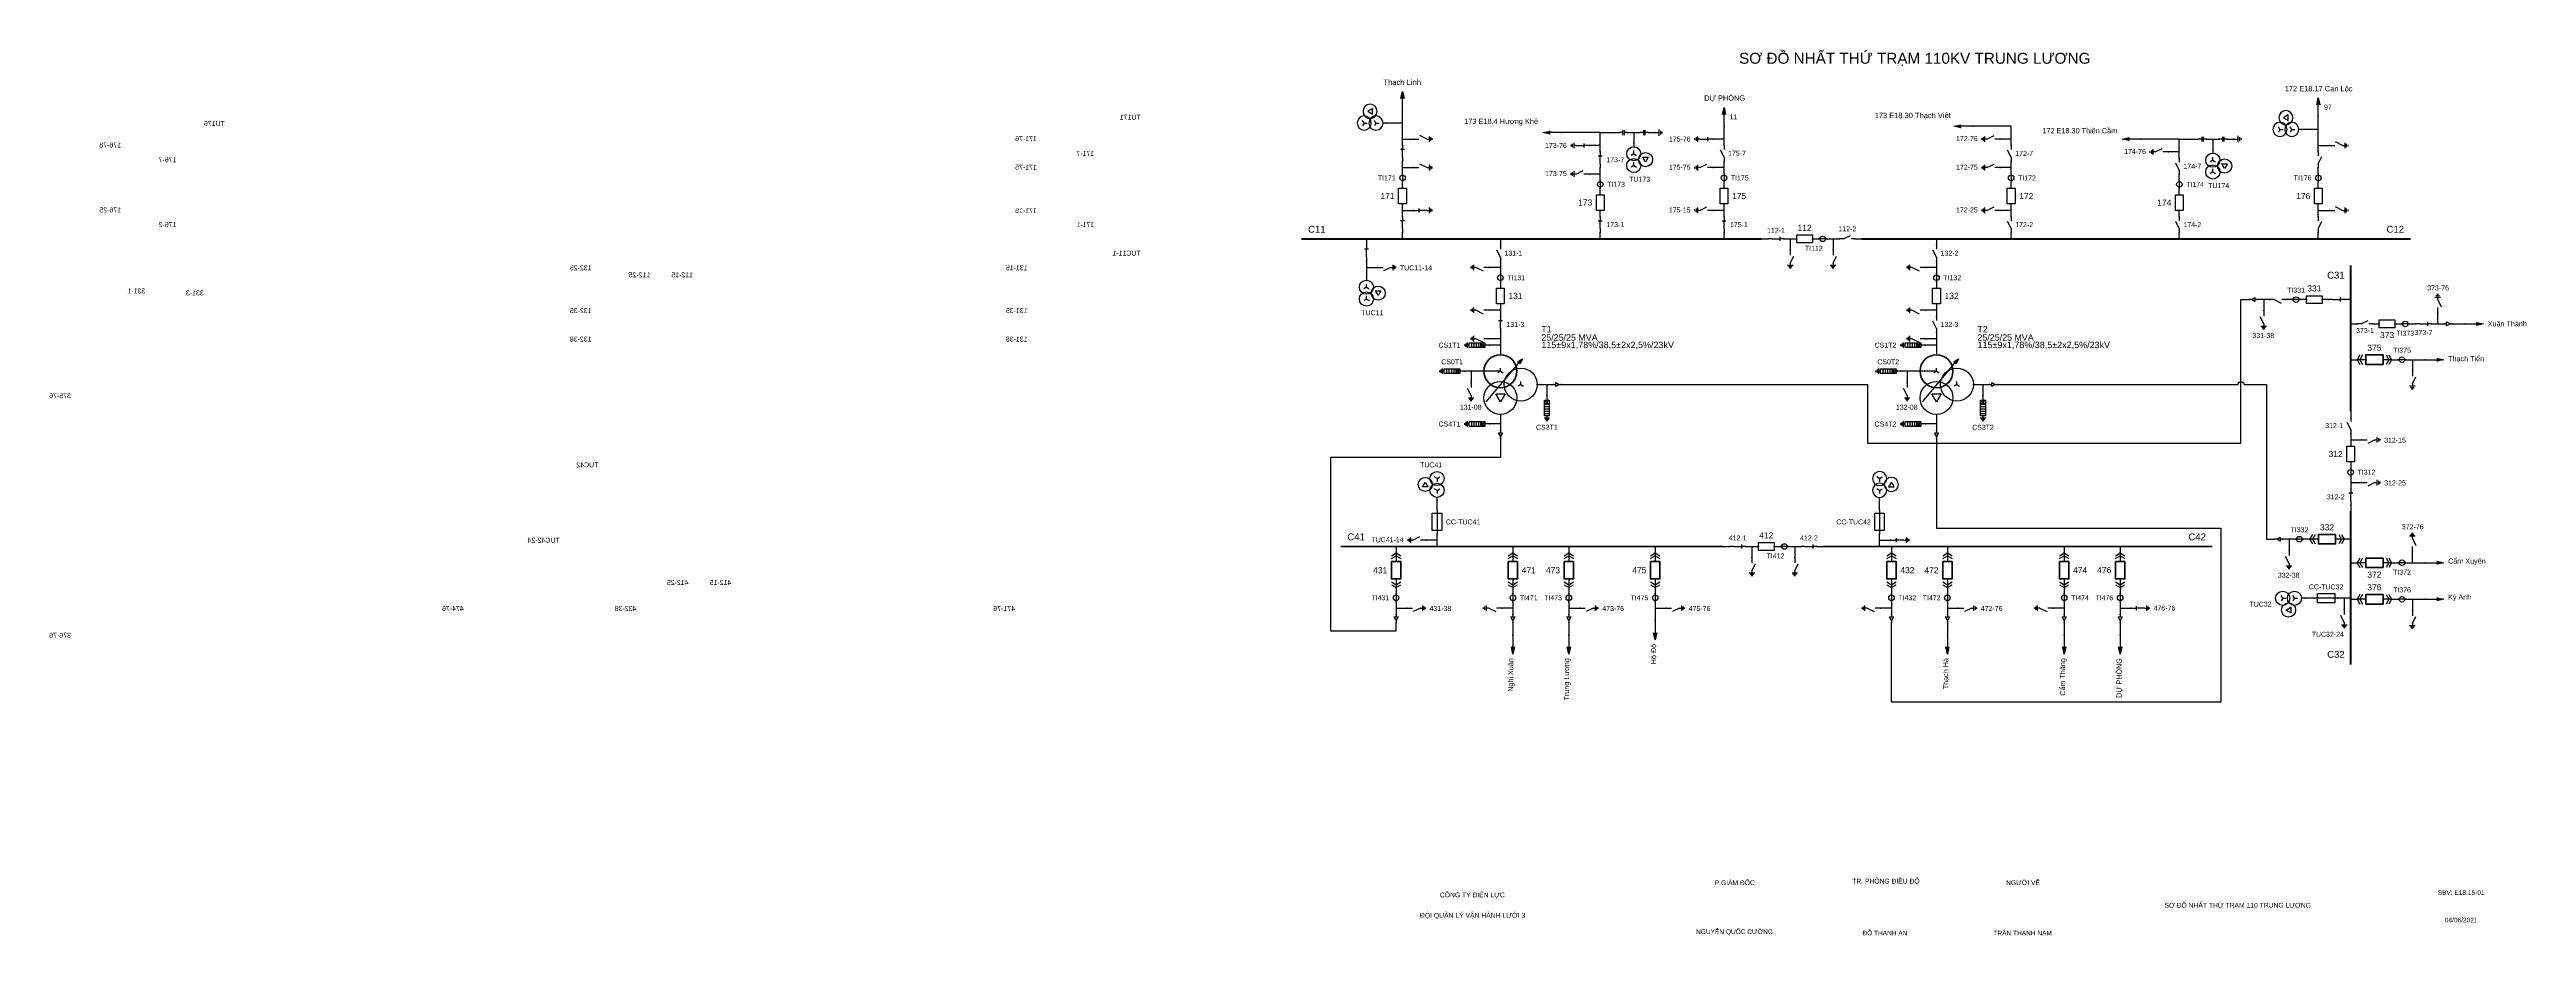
# Model space of a CAD drawing. Header units: millimetres. Extents: x -378 to 411, y 8 to 290.
import ezdxf

# ---------------------------------------------------------------- set-up
doc = ezdxf.new("R2010")
doc.units = ezdxf.units.MM
for name, color, linetype, lineweight in [('BUSBAR_110KV', 1, 'Continuous', 50), ('BUSBAR_22KV', 5, 'Continuous', 50), ('BUSBAR_35KV', 30, 'Continuous', 50), ('GROUND', 3, 'Continuous', 25), ('HV_110KV', 1, 'Continuous', 25), ('MV_22KV', 5, 'Continuous', 25), ('MV_35KV', 30, 'Continuous', 25)]:
    doc.layers.add(name, color=color, linetype=linetype, lineweight=lineweight)
doc.layers.add('SYM_PORTS', color=8, linetype='Continuous', plot=False)
doc.layers.add('TEXT', color=7, linetype='Continuous')
doc.styles.add('SLD_TEXT', font='arial.ttf')

# ---------------------------------------------------------------- blocks, each defined once
blk = doc.blocks.new('SYM_DISCONNECTOR_CLOSED')
at = {"lineweight": 25}
for points in [[(-0.625, 1.25), (0.625, 1.25)], [(0, 2.5), (0, 1.25)], [(0, -1.25), (0, 1.5)], [(0, -1.25), (0, -2.5)]]:
    blk.add_lwpolyline(points, dxfattribs=at)
at = {"layer": 'SYM_PORTS'}
for p in [(0, 2.5), (0, -2.5)]:
    blk.add_point(p, dxfattribs=at)
blk.add_attdef('DEVICE_CODE', (1.625, -0.5), '', height=2)
blk = doc.blocks.new('SYM_EARTHING_SWITCH_CLOSED')
at = {"lineweight": 25}
for points in [[(-0.625, 1.25), (0.625, 1.25)], [(0, 3), (0, 1.25)], [(0, -1.25), (0, 1.5)], [(-0.875, -2), (0.875, -2)], [(-0.5625, -2.4375), (0.5625, -2.4375)], [(-0.25, -2.875), (0.25, -2.875)], [(0, -1.25), (0, -2)]]:
    blk.add_lwpolyline(points, dxfattribs=at)
at = {"layer": 'SYM_PORTS'}
blk.add_point((0, 3), dxfattribs=at)
blk.add_attdef('DEVICE_CODE', (1.875, 0), '', height=2)
blk = doc.blocks.new('SYM_CIRCUIT_BREAKER')
at = {"lineweight": 25}
blk.add_lwpolyline([(-1.25, 2.5), (1.25, 2.5), (1.25, -2.5), (-1.25, -2.5)], close=True, dxfattribs=at)
at = {"layer": 'SYM_PORTS'}
for p in [(0, 2.5), (0, -2.5)]:
    blk.add_point(p, dxfattribs=at)
blk.add_attdef('DEVICE_CODE', (2.25, -0.5), '', height=2)
at = {"flags": 1}
blk.add_attdef('RATING', (2.25, -3.5), '', height=2, dxfattribs=at)
blk = doc.blocks.new('SYM_CURRENT_TRANSFORMER')
at = {"lineweight": 25}
blk.add_lwpolyline([(0, 1.25), (0, -1.25)], dxfattribs=at)
blk.add_circle((0, 0), 0.875, dxfattribs=at)
at = {"layer": 'SYM_PORTS'}
for p in [(0, 1.25), (0, -1.25)]:
    blk.add_point(p, dxfattribs=at)
blk.add_attdef('DEVICE_CODE', (1.875, -1.75), '', height=2)
at = {"flags": 1}
blk.add_attdef('RATIO', (1.875, -4.75), '', height=2, dxfattribs=at)
blk = doc.blocks.new('SYM_EARTHING_SWITCH_OPEN')
at = {"lineweight": 25}
for points in [[(0, -1.25), (-1.125, 1)], [(0, 3), (0, 1.25)], [(-0.875, -2), (0.875, -2)], [(-0.5625, -2.4375), (0.5625, -2.4375)], [(-0.25, -2.875), (0.25, -2.875)], [(0, -1.25), (0, -2)]]:
    blk.add_lwpolyline(points, dxfattribs=at)
at = {"layer": 'SYM_PORTS'}
blk.add_point((0, 3), dxfattribs=at)
blk.add_attdef('DEVICE_CODE', (1.875, 0), '', height=2)
blk = doc.blocks.new('SYM_VOLTAGE_TRANSFORMER')
at = {"lineweight": 25}
for points in [[(0, 1.375), (-0.8625, 0.875)], [(0, 4.625), (0, 3.625)], [(0, 1.375), (0, 2.375)], [(0, 1.375), (0.8625, 0.875)], [(0, -2.375), (-0.8625, -2.875)], [(0, -2.375), (0, -1.375)], [(0, -2.375), (0.8625, -2.875)]]:
    blk.add_lwpolyline(points, dxfattribs=at)
blk.add_lwpolyline([(2.875, 0.25), (4.625, 0.25), (3.75, -1.25)], close=True, dxfattribs=at)
for centre in [(0, 1.375), (3.75, -0.5), (0, -2.375)]:
    blk.add_circle(centre, 2.25, dxfattribs=at)
at = {"layer": 'SYM_PORTS'}
blk.add_point((0, 4.625), dxfattribs=at)
blk.add_attdef('DEVICE_CODE', (7, 1.625), '', height=2)
at = {"flags": 1}
blk.add_attdef('RATIO', (7, -1.375), '', height=2, dxfattribs=at)
blk = doc.blocks.new('SYM_LINE_FEEDER_ARROW')
blk.add_hatch(color=7).paths.add_polyline_path([(0, -3), (-0.5, -0.75), (0, -1.25), (0.5, -0.75)])
at = {"lineweight": 25}
blk.add_lwpolyline([(0, 3), (0, -1.25)], dxfattribs=at)
blk.add_lwpolyline([(0, -3), (-0.5, -0.75), (0, -1.25), (0.5, -0.75)], close=True, dxfattribs=at)
at = {"layer": 'SYM_PORTS'}
blk.add_point((0, 3), dxfattribs=at)
blk.add_attdef('LINE_NAME', (1.5, 0), '', height=2)
blk = doc.blocks.new('SYM_COUPLING_CAPACITOR')
at = {"lineweight": 25}
for points in [[(-0.75, 0.25), (0.75, 0.25)], [(0, 1.25), (0, 0.25)], [(-0.75, -0.25), (0.75, -0.25)], [(0, -0.25), (0, -1.25)]]:
    blk.add_lwpolyline(points, dxfattribs=at)
at = {"layer": 'SYM_PORTS'}
for p in [(0, 1.25), (0, -1.25)]:
    blk.add_point(p, dxfattribs=at)
blk.add_attdef('DEVICE_CODE', (1.75, -1.75), '', height=2)
blk = doc.blocks.new('SYM_GROUND_SYMBOL')
at = {"lineweight": 25}
for points in [[(0, 1.25), (0, -0.25)], [(-1, -0.25), (1, -0.25)], [(-0.625, -0.75), (0.625, -0.75)], [(-0.25, -1.25), (0.25, -1.25)]]:
    blk.add_lwpolyline(points, dxfattribs=at)
at = {"layer": 'SYM_PORTS'}
blk.add_point((0, 1.25), dxfattribs=at)
blk = doc.blocks.new('SYM_DISCONNECTOR_OPEN')
at = {"lineweight": 25}
for points in [[(0, -1.25), (-1.125, 1)], [(0, 2.5), (0, 1.25)], [(0, -1.25), (0, -2.5)]]:
    blk.add_lwpolyline(points, dxfattribs=at)
at = {"layer": 'SYM_PORTS'}
for p in [(0, 2.5), (0, -2.5)]:
    blk.add_point(p, dxfattribs=at)
blk.add_attdef('DEVICE_CODE', (1, -0.5), '', height=2)
blk = doc.blocks.new('SYM_SURGE_ARRESTER')
at = {"lineweight": 25}
for points in [[(-0.75, 2.5), (0.75, 2.5), (0.75, 1.25), (-0.75, 1.25)], [(-0.75, 1.25), (0.75, 1.25), (0.75, -2.5), (-0.75, -2.5)]]:
    blk.add_lwpolyline(points, close=True, dxfattribs=at)
for points in [[(-0.75, 2.5), (0.75, 1.25)], [(0.75, 2.5), (-0.75, 1.25)], [(-0.75, 0.5), (0.75, 0.5)], [(0, 4), (0, 2.5)], [(-0.875, -3.125), (0.875, -3.125)], [(-0.75, -0.25), (0.75, -0.25)], [(-0.75, -1), (0.75, -1)], [(-0.75, -1.75), (0.75, -1.75)], [(-0.5625, -3.5625), (0.5625, -3.5625)], [(-0.25, -4), (0.25, -4)], [(0, -2.5), (0, -3.125)]]:
    blk.add_lwpolyline(points, dxfattribs=at)
at = {"layer": 'SYM_PORTS'}
blk.add_point((0, 4), dxfattribs=at)
blk.add_attdef('DEVICE_CODE', (1.875, 1), '', height=2)
blk = doc.blocks.new('SYM_TRANSFORMER_3W')
blk.add_hatch(color=7).paths.add_polyline_path([(3.75, 8.25), (3.0125, 6.575), (2.2375, 7.225)])
at = {"lineweight": 25}
for points in [[(3.75, 8.25), (3.0125, 6.575), (2.2375, 7.225)], [(-4.75, -3), (-1.75, -3), (-3.25, -5.5)]]:
    blk.add_lwpolyline(points, close=True, dxfattribs=at)
for points in [[(-3.25, 4.25), (-8.5, 4.25)], [(-7.75, -5.5), (3.0125, 7.35)], [(-3.25, 4.25), (-4.1125, 3.75)], [(-3.25, 4.25), (-3.25, 5.25)], [(-3.25, 4.25), (-2.3875, 3.75)], [(3.25, 0), (2.3875, -0.5)], [(3.25, 0), (3.25, 1)], [(3.25, 0), (4.1125, -0.5)]]:
    blk.add_lwpolyline(points, dxfattribs=at)
at = {"lineweight": 50}
blk.add_circle((-3.25, 4.25), 5.25, dxfattribs=at)
at = {"lineweight": 25}
for centre in [(-3.25, -4.25), (3.25, 0)]:
    blk.add_circle(centre, 5.25, dxfattribs=at)
at = {"layer": 'SYM_PORTS'}
for p in [(-3.25, 9.5), (-8.5, 4.25), (8.5, 0), (-3.25, -9.5)]:
    blk.add_point(p, dxfattribs=at)
blk.add_attdef('DEVICE_CODE', (9.5, 6.5), '', height=2)
at = {"flags": 1}
for tag, p in [('VOLTAGE_RATIO', (9.5, 0.5)), ('POWER', (9.5, 3.5))]:
    blk.add_attdef(tag, p, '', height=2, dxfattribs=at)
blk = doc.blocks.new('SYM_CABLE_TERMINATION')
at = {"lineweight": 25}
blk.add_lwpolyline([(-0.625, 0.5), (0.625, 0.5), (0, -0.625)], close=True, dxfattribs=at)
for points in [[(0, 1.25), (0, 0.5)], [(0, -0.625), (0, -1.25)]]:
    blk.add_lwpolyline(points, dxfattribs=at)
at = {"layer": 'SYM_PORTS'}
for p in [(0, 1.25), (0, -1.25)]:
    blk.add_point(p, dxfattribs=at)
blk = doc.blocks.new('SYM_DRAWOUT_BREAKER')
at = {"lineweight": 25}
for points in [[(-1.5, 4.625), (0, 5.5), (1.5, 4.625)], [(-1.5, 3.75), (0, 4.625), (1.5, 3.75)], [(0, 5.5), (0, 2.75)], [(-1.5, -3.75), (0, -4.625), (1.5, -3.75)], [(-1.5, -4.625), (0, -5.5), (1.5, -4.625)], [(0, -2.75), (0, -5.5)]]:
    blk.add_lwpolyline(points, dxfattribs=at)
at = {"lineweight": 35}
blk.add_lwpolyline([(-1.5, 2.75), (1.5, 2.75), (1.5, -2.75), (-1.5, -2.75)], close=True, dxfattribs=at)
at = {"layer": 'SYM_PORTS'}
for p in [(0, 5.5), (0, -5.5)]:
    blk.add_point(p, dxfattribs=at)
blk.add_attdef('DEVICE_CODE', (2.5, 2.5), '', height=2)
at = {"flags": 1}
blk.add_attdef('RATING', (2.5, -0.5), '', height=2, dxfattribs=at)
blk = doc.blocks.new('SYM_FUSE_DISCONNECTOR')
at = {"lineweight": 25}
blk.add_lwpolyline([(-1.5, 2.75), (1.5, 2.75), (1.5, -2.75), (-1.5, -2.75)], close=True, dxfattribs=at)
blk.add_lwpolyline([(0, 3.75), (0, -3.75)], dxfattribs=at)
at = {"layer": 'SYM_PORTS'}
for p in [(0, 3.75), (0, -3.75)]:
    blk.add_point(p, dxfattribs=at)
blk.add_attdef('DEVICE_CODE', (2.5, 0.75), '', height=2)
at = {"flags": 1}
blk.add_attdef('RATING', (2.5, -2.25), '', height=2, dxfattribs=at)

msp = doc.modelspace()

# ---------------------------------------------------------------- linework, layer by layer
at = {"layer": 'BUSBAR_110KV', "const_width": 0.611}
for points in [[(20.73, 229.6), (167.31, 229.6)], [(199.11, 229.6), (373.96, 229.6)]]:
    msp.add_lwpolyline(points, dxfattribs=at)
at = {"layer": 'BUSBAR_22KV', "const_width": 0.611}
for points in [[(33.25, 131.6), (155.11, 131.6)], [(186.9, 131.6), (310.84, 131.6)]]:
    msp.add_lwpolyline(points, dxfattribs=at)
at = {"layer": 'BUSBAR_35KV', "const_width": 0.611}
for points in [[(354.88, 221.21), (354.88, 174.67)], [(354.88, 142.87), (354.88, 94)]]:
    msp.add_lwpolyline(points, dxfattribs=at)
at = {"layer": 'GROUND'}
for points in [[(131.1, 263.44), (133.14, 263.44)], [(315.52, 261.39), (317.56, 261.39)]]:
    msp.add_lwpolyline(points, dxfattribs=at)
at = {"layer": 'HV_110KV'}
for points in [[(52.91, 266.5), (52.91, 270.59)], [(344.57, 264.46), (344.57, 268.54)], [(52.91, 266.5), (47.7, 266.5)], [(52.91, 261.39), (52.91, 266.5)], [(52.91, 259.35), (52.91, 261.39)], [(52.91, 261.39), (56.38, 261.39)], [(115.88, 263.44), (103.63, 263.44)], [(115.88, 259.35), (115.88, 263.44)], [(115.88, 263.44), (122.01, 263.44)], [(124.51, 263.44), (126.55, 263.44)], [(126.55, 263.44), (126.55, 259.97)], [(126.55, 263.44), (128.6, 263.44)], [(155.29, 261.39), (151.81, 261.39)], [(155.29, 261.39), (155.29, 265.48)], [(155.29, 259.35), (155.29, 261.39)], [(246.75, 261.39), (246.75, 265.48), (234.49, 265.48)], [(246.75, 261.39), (243.28, 261.39)], [(246.75, 259.35), (246.75, 261.39)], [(300.3, 261.39), (288.05, 261.39)], [(300.3, 257.31), (300.3, 261.39)], [(300.3, 261.39), (306.43, 261.39)], [(308.93, 261.39), (310.97, 261.39)], [(310.97, 261.39), (310.97, 257.92)], [(310.97, 261.39), (313.02, 261.39)], [(344.57, 264.46), (339.36, 264.46)], [(344.57, 259.35), (344.57, 264.46)], [(52.91, 252.31), (52.91, 254.35)], [(115.88, 259.35), (112.41, 259.35)], [(115.88, 257.31), (115.88, 259.35)], [(155.29, 252.31), (155.29, 254.35)], [(246.75, 252.31), (246.75, 254.35)], [(300.3, 257.31), (296.83, 257.31)], [(300.3, 255.27), (300.3, 257.31)], [(344.57, 257.31), (344.57, 259.35)], [(344.57, 259.35), (348.04, 259.35)], [(52.91, 250.27), (52.91, 252.31)], [(52.91, 252.31), (56.38, 252.31)], [(52.91, 245.72), (52.91, 247.77)], [(115.88, 250.27), (112.41, 250.27)], [(115.88, 250.27), (115.88, 252.31)], [(115.88, 248.22), (115.88, 250.27)], [(115.88, 243.68), (115.88, 245.72)], [(155.29, 252.31), (151.81, 252.31)], [(155.29, 250.27), (155.29, 252.31)], [(155.29, 245.72), (155.29, 247.77)], [(246.75, 252.31), (243.28, 252.31)], [(246.75, 250.27), (246.75, 252.31)], [(246.75, 245.72), (246.75, 247.77)], [(300.3, 248.22), (300.3, 250.27)], [(300.3, 243.68), (300.3, 245.72)], [(344.57, 250.27), (344.57, 252.31)], [(344.57, 245.72), (344.57, 247.77)], [(52.91, 238.68), (52.91, 240.72)], [(52.91, 236.64), (52.91, 238.68)], [(52.91, 238.68), (56.38, 238.68)], [(115.88, 236.64), (115.88, 238.68)], [(155.29, 238.68), (151.81, 238.68)], [(155.29, 238.68), (155.29, 240.72)], [(155.29, 236.64), (155.29, 238.68)], [(246.75, 238.68), (243.28, 238.68)], [(246.75, 238.68), (246.75, 240.72)], [(246.75, 236.64), (246.75, 238.68)], [(300.3, 236.64), (300.3, 238.68)], [(344.57, 238.68), (344.57, 240.72)], [(344.57, 236.64), (344.57, 238.68)], [(344.57, 238.68), (348.04, 238.68)], [(41.41, 229.6), (41.41, 227.55)], [(52.91, 229.6), (52.91, 231.64)], [(84.07, 229.6), (84.07, 227.55)], [(115.88, 229.6), (115.88, 231.64)], [(155.29, 229.6), (155.29, 231.64)], [(167.31, 229.6), (169.35, 229.6)], [(174.35, 229.6), (176.39, 229.6)], [(176.39, 229.6), (176.39, 226.12)], [(176.39, 229.6), (178.44, 229.6)], [(183.44, 229.6), (185.48, 229.6)], [(187.98, 229.6), (190.02, 229.6)], [(190.02, 229.6), (190.02, 226.12)], [(190.02, 229.6), (192.06, 229.6)], [(197.06, 229.6), (199.11, 229.6)], [(222.96, 229.6), (222.96, 227.55)], [(246.75, 229.6), (246.75, 231.64)], [(300.3, 229.6), (300.3, 231.64)], [(344.57, 229.6), (344.57, 231.64)], [(41.41, 222.55), (41.41, 220.51)], [(84.07, 222.55), (84.07, 220.51)], [(222.96, 222.55), (222.96, 220.51)], [(41.41, 220.51), (44.88, 220.51)], [(41.41, 220.51), (41.41, 217.45)], [(84.07, 220.51), (80.6, 220.51)], [(84.07, 220.51), (84.07, 218.47)], [(84.07, 215.97), (84.07, 213.92)], [(222.96, 220.51), (219.48, 220.51)], [(222.96, 220.51), (222.96, 218.47)], [(222.96, 215.97), (222.96, 213.92)], [(84.07, 206.88), (80.6, 206.88)], [(84.07, 208.92), (84.07, 206.88)], [(84.07, 206.88), (84.07, 204.84)], [(222.96, 206.88), (219.48, 206.88)], [(222.96, 208.92), (222.96, 206.88)], [(222.96, 206.88), (222.96, 204.84)], [(84.07, 197.8), (80.6, 197.8)], [(84.07, 199.84), (84.07, 197.8)], [(84.07, 197.8), (84.07, 195.75)], [(222.96, 197.8), (219.48, 197.8)], [(222.96, 199.84), (222.96, 197.8)], [(222.96, 197.8), (222.96, 195.75)], [(84.07, 195.75), (80.6, 195.75)], [(84.07, 195.75), (84.07, 192.69)], [(222.96, 195.75), (219.48, 195.75)], [(222.96, 195.75), (222.96, 192.69)], [(74.74, 187.44), (72.7, 187.44)], [(78.82, 187.44), (74.74, 187.44)], [(74.74, 187.44), (74.74, 183.97)], [(213.62, 187.44), (211.58, 187.44)], [(217.71, 187.44), (213.62, 187.44)], [(213.62, 187.44), (213.62, 183.97)]]:
    msp.add_lwpolyline(points, dxfattribs=at)
at = {"layer": 'MV_22KV'}
for points in [[(84.07, 173.69), (84.07, 170.63)], [(222.96, 173.69), (222.96, 170.63)], [(84.07, 166.08), (84.07, 163.38), (84.07, 159.98), (30, 159.98), (30, 104.72), (50.86, 104.72), (50.86, 107.42)], [(84.07, 170.63), (80.6, 170.63)], [(84.07, 170.63), (84.07, 168.58)], [(222.96, 166.08), (222.96, 163.38), (222.96, 137.48), (313.5, 137.48), (313.5, 81.98), (208.63, 81.98), (208.63, 104.72), (208.63, 107.42)], [(222.96, 170.63), (219.48, 170.63)], [(222.96, 170.63), (222.96, 168.58)], [(63.89, 143.18), (63.89, 146.25)], [(204.85, 143.18), (204.85, 146.25)], [(63.89, 133.64), (63.89, 135.68)], [(204.85, 133.64), (204.85, 135.68)], [(50.86, 131.6), (50.86, 129.55)], [(63.89, 133.64), (60.42, 133.64)], [(63.89, 131.6), (63.89, 133.64)], [(88.07, 131.6), (88.07, 129.55)], [(105.87, 131.6), (105.87, 129.55)], [(133.38, 131.6), (133.38, 129.55)], [(155.11, 131.6), (157.15, 131.6)], [(162.15, 131.6), (164.19, 131.6)], [(164.19, 131.6), (164.19, 128.12)], [(164.19, 131.6), (166.23, 131.6)], [(171.23, 131.6), (173.28, 131.6)], [(175.78, 131.6), (177.82, 131.6)], [(177.82, 131.6), (177.82, 128.12)], [(177.82, 131.6), (179.86, 131.6)], [(184.86, 131.6), (186.9, 131.6)], [(204.85, 131.6), (204.85, 133.64)], [(204.85, 133.64), (208.32, 133.64)], [(208.63, 131.6), (208.63, 129.55)], [(226.43, 131.6), (226.43, 129.55)], [(263.65, 131.6), (263.65, 129.55)], [(281.45, 131.6), (281.45, 129.55)], [(50.86, 118.55), (50.86, 116.51)], [(88.07, 118.55), (88.07, 116.51)], [(105.87, 118.55), (105.87, 116.51)], [(133.38, 118.55), (133.38, 116.51)], [(208.63, 118.55), (208.63, 116.51)], [(226.43, 118.55), (226.43, 116.51)], [(263.65, 118.55), (263.65, 116.51)], [(281.45, 118.55), (281.45, 116.51)], [(50.86, 114.01), (50.86, 111.97)], [(50.86, 111.97), (54.33, 111.97)], [(50.86, 111.97), (50.86, 109.92)], [(88.07, 111.97), (84.6, 111.97)], [(88.07, 114.01), (88.07, 111.97)], [(88.07, 111.97), (88.07, 109.92)], [(105.87, 114.01), (105.87, 111.97)], [(105.87, 111.97), (109.34, 111.97)], [(105.87, 111.97), (105.87, 109.92)], [(133.38, 114.01), (133.38, 111.97)], [(133.38, 111.97), (136.85, 111.97)], [(133.38, 111.97), (133.38, 107.88)], [(208.63, 111.97), (205.16, 111.97)], [(208.63, 114.01), (208.63, 111.97)], [(208.63, 111.97), (208.63, 109.92)], [(226.43, 114.01), (226.43, 111.97)], [(226.43, 111.97), (229.9, 111.97)], [(226.43, 111.97), (226.43, 109.92)], [(263.65, 111.97), (260.17, 111.97)], [(263.65, 114.01), (263.65, 111.97)], [(263.65, 111.97), (263.65, 109.92)], [(281.45, 114.01), (281.45, 111.97)], [(281.45, 111.97), (284.92, 111.97)], [(281.45, 111.97), (281.45, 109.92)], [(88.07, 107.42), (88.07, 103.34)], [(105.87, 107.42), (105.87, 103.34)], [(226.43, 107.42), (226.43, 103.34)], [(263.65, 107.42), (263.65, 103.34)], [(281.45, 107.42), (281.45, 103.34)]]:
    msp.add_lwpolyline(points, dxfattribs=at)
at = {"layer": 'MV_35KV'}
for points in [[(103.43, 183.19), (106.13, 183.19), (201, 183.19), (201, 164.48), (319.92, 164.48), (319.92, 210.26), (322.62, 210.26)], [(327.17, 210.26), (325.12, 210.26)], [(329.21, 210.26), (327.17, 210.26)], [(327.17, 210.26), (327.17, 206.78)], [(336.25, 210.26), (334.21, 210.26)], [(340.79, 210.26), (338.75, 210.26)], [(347.84, 210.26), (345.79, 210.26)], [(354.88, 210.26), (352.84, 210.26)], [(382.59, 202.51), (382.59, 205.98)], [(354.88, 202.51), (356.92, 202.51)], [(361.92, 202.51), (363.96, 202.51)], [(368.96, 202.51), (371.01, 202.51)], [(373.51, 202.51), (375.55, 202.51)], [(380.55, 202.51), (382.59, 202.51)], [(382.59, 202.51), (384.64, 202.51)], [(387.14, 202.51), (391.22, 202.51)], [(354.88, 191.11), (356.92, 191.11)], [(367.92, 191.11), (369.96, 191.11)], [(372.46, 191.11), (374.51, 191.11)], [(374.51, 191.11), (374.51, 187.64)], [(374.51, 191.11), (378.59, 191.11)], [(95.82, 183.19), (98.89, 183.19)], [(98.89, 183.19), (98.89, 179.72)], [(98.89, 183.19), (100.93, 183.19)], [(234.71, 183.19), (237.77, 183.19)], [(237.77, 183.19), (237.77, 179.72)], [(237.77, 183.19), (239.81, 183.19)], [(354.88, 174.67), (354.88, 172.63)], [(354.88, 167.63), (354.88, 165.59)], [(354.88, 165.59), (358.35, 165.59)], [(354.88, 165.59), (354.88, 163.54)], [(354.88, 158.54), (354.88, 156.5)], [(354.88, 154), (354.88, 151.96)], [(354.88, 151.96), (358.35, 151.96)], [(354.88, 151.96), (354.88, 149.91)], [(354.88, 144.91), (354.88, 142.87)], [(335.25, 133.93), (333.21, 133.93)], [(337.29, 133.93), (335.25, 133.93)], [(335.25, 133.93), (335.25, 130.45)], [(341.84, 133.93), (339.79, 133.93)], [(354.88, 133.93), (352.84, 133.93)], [(354.88, 126.43), (356.92, 126.43)], [(367.92, 126.43), (369.96, 126.43)], [(372.46, 126.43), (374.51, 126.43)], [(374.51, 126.43), (374.51, 129.9)], [(374.51, 126.43), (378.59, 126.43)], [(343.29, 115.11), (340.23, 115.11)], [(352.84, 115.11), (350.79, 115.11)], [(354.88, 115.11), (352.84, 115.11)], [(352.84, 115.11), (352.84, 111.64)], [(354.88, 114.78), (356.92, 114.78)], [(367.92, 114.78), (369.96, 114.78)], [(372.46, 114.78), (374.51, 114.78)], [(374.51, 114.78), (374.51, 111.31)], [(374.51, 114.78), (378.59, 114.78)]]:
    msp.add_lwpolyline(points, dxfattribs=at)
msp.add_lwpolyline([(242.31, 183.19), (245.01, 183.19), (318.92, 183.19, -1), (320.92, 183.19), (328.01, 183.19), (328.01, 133.93), (330.71, 133.93)], format="xyb", dxfattribs=at)

# ---------------------------------------------------------------- block references
at = {"layer": 'GROUND'}
for name, p, rotation in [('SYM_COUPLING_CAPACITOR', (129.85, 263.44), 270), ('SYM_GROUND_SYMBOL', (134.39, 263.44), 90), ('SYM_COUPLING_CAPACITOR', (314.27, 261.39), 270), ('SYM_GROUND_SYMBOL', (318.81, 261.39), 90)]:
    msp.add_blockref(name, p, dxfattribs=dict(at, rotation=rotation))
at = {"layer": 'HV_110KV'}
for name, p, rotation in [('SYM_LINE_FEEDER_ARROW', (52.91, 273.59), 180), ('SYM_LINE_FEEDER_ARROW', (155.29, 268.48), 180), ('SYM_LINE_FEEDER_ARROW', (344.57, 271.54), 180), ('SYM_LINE_FEEDER_ARROW', (100.63, 263.44), 270), ('SYM_COUPLING_CAPACITOR', (123.26, 263.44), 270), ('SYM_LINE_FEEDER_ARROW', (231.49, 265.48), 270), ('SYM_LINE_FEEDER_ARROW', (285.05, 261.39), 270), ('SYM_COUPLING_CAPACITOR', (307.68, 261.39), 270)]:
    msp.add_blockref(name, p, dxfattribs=dict(at, rotation=rotation))
ref = msp.add_blockref('SYM_VOLTAGE_TRANSFORMER', (334.73, 264.46), dxfattribs=dict(at, xscale=-1, rotation=270))
ref.add_attrib('DEVICE_CODE', 'TU176', (322.14, 265.55), dxfattribs={"layer": 'TEXT', "extrusion": (0, 0, -1), "height": 1.589, "style": 'SLD_TEXT'})
ref = msp.add_blockref('SYM_VOLTAGE_TRANSFORMER', (43.07, 266.5), dxfattribs=dict(at, xscale=-1, rotation=270))
ref.add_attrib('DEVICE_CODE', 'TU171', (30.48, 267.59), dxfattribs={"layer": 'TEXT', "extrusion": (0, 0, -1), "height": 1.589, "style": 'SLD_TEXT'})
ref = msp.add_blockref('SYM_EARTHING_SWITCH_OPEN', (351.04, 259.35), dxfattribs=dict(at, xscale=-1, rotation=90))
ref.add_attrib('DEVICE_CODE', '176-76', (355.22, 258.69), dxfattribs={"layer": 'TEXT', "extrusion": (0, 0, -1), "height": 1.589, "style": 'SLD_TEXT'})
ref = msp.add_blockref('SYM_EARTHING_SWITCH_OPEN', (59.38, 261.39), dxfattribs=dict(at, xscale=-1, rotation=90))
ref.add_attrib('DEVICE_CODE', '171-76', (63.56, 260.74), dxfattribs={"layer": 'TEXT', "extrusion": (0, 0, -1), "height": 1.589, "style": 'SLD_TEXT'})
ref = msp.add_blockref('SYM_EARTHING_SWITCH_CLOSED', (148.81, 261.39), dxfattribs=dict(at, rotation=270))
ref.add_attrib('DEVICE_CODE', '175-76', (137.72, 260.61), dxfattribs={"layer": 'TEXT', "height": 1.589, "style": 'SLD_TEXT'})
ref = msp.add_blockref('SYM_EARTHING_SWITCH_OPEN', (240.28, 261.39), dxfattribs=dict(at, rotation=270))
ref.add_attrib('DEVICE_CODE', '172-76', (229.19, 260.74), dxfattribs={"layer": 'TEXT', "height": 1.589, "style": 'SLD_TEXT'})
ref = msp.add_blockref('SYM_DISCONNECTOR_OPEN', (344.57, 254.81), dxfattribs=dict(at, xscale=-1))
ref.add_attrib('DEVICE_CODE', '176-7', (337.58, 254.02), dxfattribs={"layer": 'TEXT', "extrusion": (0, 0, -1), "height": 1.589, "style": 'SLD_TEXT'})
ref = msp.add_blockref('SYM_EARTHING_SWITCH_OPEN', (59.38, 252.31), dxfattribs=dict(at, xscale=-1, rotation=90))
ref.add_attrib('DEVICE_CODE', '171-75', (63.56, 251.65), dxfattribs={"layer": 'TEXT', "extrusion": (0, 0, -1), "height": 1.589, "style": 'SLD_TEXT'})
ref = msp.add_blockref('SYM_DISCONNECTOR_CLOSED', (52.91, 256.85), dxfattribs=dict(at, xscale=-1))
ref.add_attrib('DEVICE_CODE', '171-7', (45.3, 256.05), dxfattribs={"layer": 'TEXT', "extrusion": (0, 0, -1), "height": 1.589, "style": 'SLD_TEXT'})
ref = msp.add_blockref('SYM_EARTHING_SWITCH_CLOSED', (109.41, 259.35), dxfattribs=dict(at, rotation=270))
ref.add_attrib('DEVICE_CODE', '173-76', (98.32, 258.57), dxfattribs={"layer": 'TEXT', "height": 1.589, "style": 'SLD_TEXT'})
ref = msp.add_blockref('SYM_DISCONNECTOR_CLOSED', (115.88, 254.81), dxfattribs=at)
ref.add_attrib('DEVICE_CODE', '173-7', (117.82, 254.02), dxfattribs={"layer": 'TEXT', "height": 1.589, "style": 'SLD_TEXT'})
ref = msp.add_blockref('SYM_VOLTAGE_TRANSFORMER', (126.55, 255.34), dxfattribs=at)
ref.add_attrib('DEVICE_CODE', 'TU173', (125.1, 247.81), dxfattribs={"layer": 'TEXT', "height": 1.589, "style": 'SLD_TEXT'})
ref = msp.add_blockref('SYM_EARTHING_SWITCH_OPEN', (148.81, 252.31), dxfattribs=dict(at, rotation=270))
ref.add_attrib('DEVICE_CODE', '175-75', (137.72, 251.65), dxfattribs={"layer": 'TEXT', "height": 1.589, "style": 'SLD_TEXT'})
ref = msp.add_blockref('SYM_DISCONNECTOR_OPEN', (155.29, 256.85), dxfattribs=at)
ref.add_attrib('DEVICE_CODE', '175-7', (156.6, 256.07), dxfattribs={"layer": 'TEXT', "height": 1.589, "style": 'SLD_TEXT'})
ref = msp.add_blockref('SYM_EARTHING_SWITCH_OPEN', (240.28, 252.31), dxfattribs=dict(at, rotation=270))
ref.add_attrib('DEVICE_CODE', '172-75', (229.19, 251.65), dxfattribs={"layer": 'TEXT', "height": 1.589, "style": 'SLD_TEXT'})
ref = msp.add_blockref('SYM_DISCONNECTOR_OPEN', (246.75, 256.85), dxfattribs=at)
ref.add_attrib('DEVICE_CODE', '172-7', (248.06, 256.05), dxfattribs={"layer": 'TEXT', "height": 1.589, "style": 'SLD_TEXT'})
ref = msp.add_blockref('SYM_EARTHING_SWITCH_OPEN', (293.83, 257.31), dxfattribs=dict(at, rotation=270))
ref.add_attrib('DEVICE_CODE', '174-76', (282.74, 256.65), dxfattribs={"layer": 'TEXT', "height": 1.589, "style": 'SLD_TEXT'})
ref = msp.add_blockref('SYM_DISCONNECTOR_OPEN', (300.3, 252.77), dxfattribs=at)
ref.add_attrib('DEVICE_CODE', '174-7', (301.61, 251.97), dxfattribs={"layer": 'TEXT', "height": 1.589, "style": 'SLD_TEXT'})
ref = msp.add_blockref('SYM_VOLTAGE_TRANSFORMER', (310.97, 253.3), dxfattribs=at)
ref.add_attrib('DEVICE_CODE', 'TU174', (309.52, 245.77), dxfattribs={"layer": 'TEXT', "height": 1.589, "style": 'SLD_TEXT'})
ref = msp.add_blockref('SYM_CURRENT_TRANSFORMER', (52.91, 249.02), dxfattribs=at)
ref.add_attrib('DEVICE_CODE', 'TI171', (45.05, 248.22), dxfattribs={"layer": 'TEXT', "height": 1.589, "style": 'SLD_TEXT'})
ref = msp.add_blockref('SYM_CIRCUIT_BREAKER', (52.91, 243.22), dxfattribs=at)
ref.add_attrib('DEVICE_CODE', '171', (45.85, 242.26), dxfattribs={"layer": 'TEXT', "height": 1.931, "style": 'SLD_TEXT'})
ref = msp.add_blockref('SYM_EARTHING_SWITCH_OPEN', (109.41, 250.27), dxfattribs=dict(at, rotation=270))
ref.add_attrib('DEVICE_CODE', '173-75', (98.32, 249.61), dxfattribs={"layer": 'TEXT', "height": 1.589, "style": 'SLD_TEXT'})
ref = msp.add_blockref('SYM_CURRENT_TRANSFORMER', (115.88, 246.97), dxfattribs=at)
ref.add_attrib('DEVICE_CODE', 'TI173', (118.07, 246.19), dxfattribs={"layer": 'TEXT', "height": 1.589, "style": 'SLD_TEXT'})
ref = msp.add_blockref('SYM_CIRCUIT_BREAKER', (155.29, 243.22), dxfattribs=at)
ref.add_attrib('DEVICE_CODE', '175', (157.85, 242.27), dxfattribs={"layer": 'TEXT', "height": 1.932, "style": 'SLD_TEXT'})
ref = msp.add_blockref('SYM_CURRENT_TRANSFORMER', (155.29, 249.02), dxfattribs=at)
ref.add_attrib('DEVICE_CODE', 'TI175', (157.47, 248.23), dxfattribs={"layer": 'TEXT', "height": 1.589, "style": 'SLD_TEXT'})
ref = msp.add_blockref('SYM_CIRCUIT_BREAKER', (246.75, 243.22), dxfattribs=at)
ref.add_attrib('DEVICE_CODE', '172', (249.31, 242.26), dxfattribs={"layer": 'TEXT', "height": 1.931, "style": 'SLD_TEXT'})
ref = msp.add_blockref('SYM_CURRENT_TRANSFORMER', (246.75, 249.02), dxfattribs=at)
ref.add_attrib('DEVICE_CODE', 'TI172', (248.94, 248.22), dxfattribs={"layer": 'TEXT', "height": 1.589, "style": 'SLD_TEXT'})
ref = msp.add_blockref('SYM_CURRENT_TRANSFORMER', (300.3, 246.97), dxfattribs=at)
ref.add_attrib('DEVICE_CODE', 'TI174', (302.49, 246.18), dxfattribs={"layer": 'TEXT', "height": 1.589, "style": 'SLD_TEXT'})
ref = msp.add_blockref('SYM_CURRENT_TRANSFORMER', (344.57, 249.02), dxfattribs=at)
ref.add_attrib('DEVICE_CODE', 'TI176', (336.71, 248.23), dxfattribs={"layer": 'TEXT', "height": 1.589, "style": 'SLD_TEXT'})
ref = msp.add_blockref('SYM_CIRCUIT_BREAKER', (344.57, 243.22), dxfattribs=at)
ref.add_attrib('DEVICE_CODE', '176', (337.51, 242.27), dxfattribs={"layer": 'TEXT', "height": 1.932, "style": 'SLD_TEXT'})
ref = msp.add_blockref('SYM_EARTHING_SWITCH_OPEN', (351.04, 238.68), dxfattribs=dict(at, xscale=-1, rotation=90))
ref.add_attrib('DEVICE_CODE', '176-25', (355.22, 238.02), dxfattribs={"layer": 'TEXT', "extrusion": (0, 0, -1), "height": 1.589, "style": 'SLD_TEXT'})
ref = msp.add_blockref('SYM_EARTHING_SWITCH_CLOSED', (59.38, 238.68), dxfattribs=dict(at, xscale=-1, rotation=90))
ref.add_attrib('DEVICE_CODE', '171-15', (63.56, 237.9), dxfattribs={"layer": 'TEXT', "extrusion": (0, 0, -1), "height": 1.589, "style": 'SLD_TEXT'})
ref = msp.add_blockref('SYM_CIRCUIT_BREAKER', (115.88, 241.18), dxfattribs=at)
ref.add_attrib('DEVICE_CODE', '173', (108.83, 240.23), dxfattribs={"layer": 'TEXT', "height": 1.932, "style": 'SLD_TEXT'})
ref = msp.add_blockref('SYM_EARTHING_SWITCH_OPEN', (148.81, 238.68), dxfattribs=dict(at, rotation=270))
ref.add_attrib('DEVICE_CODE', '175-15', (137.72, 238.02), dxfattribs={"layer": 'TEXT', "height": 1.589, "style": 'SLD_TEXT'})
ref = msp.add_blockref('SYM_EARTHING_SWITCH_OPEN', (240.28, 238.68), dxfattribs=dict(at, rotation=270))
ref.add_attrib('DEVICE_CODE', '172-25', (229.19, 238.02), dxfattribs={"layer": 'TEXT', "height": 1.589, "style": 'SLD_TEXT'})
ref = msp.add_blockref('SYM_CIRCUIT_BREAKER', (300.3, 241.18), dxfattribs=at)
ref.add_attrib('DEVICE_CODE', '174', (293.25, 240.21), dxfattribs={"layer": 'TEXT', "height": 1.931, "style": 'SLD_TEXT'})
ref = msp.add_blockref('SYM_DISCONNECTOR_OPEN', (344.57, 234.14), dxfattribs=dict(at, xscale=-1))
ref.add_attrib('DEVICE_CODE', '176-2', (337.58, 233.35), dxfattribs={"layer": 'TEXT', "extrusion": (0, 0, -1), "height": 1.589, "style": 'SLD_TEXT'})
ref = msp.add_blockref('SYM_DISCONNECTOR_CLOSED', (52.91, 234.14), dxfattribs=dict(at, xscale=-1))
ref.add_attrib('DEVICE_CODE', '171-1', (45.3, 233.34), dxfattribs={"layer": 'TEXT', "extrusion": (0, 0, -1), "height": 1.589, "style": 'SLD_TEXT'})
ref = msp.add_blockref('SYM_DISCONNECTOR_CLOSED', (115.88, 234.14), dxfattribs=at)
ref.add_attrib('DEVICE_CODE', '173-1', (117.82, 233.35), dxfattribs={"layer": 'TEXT', "height": 1.589, "style": 'SLD_TEXT'})
ref = msp.add_blockref('SYM_DISCONNECTOR_CLOSED', (155.29, 234.14), dxfattribs=at)
ref.add_attrib('DEVICE_CODE', '175-1', (157.22, 233.35), dxfattribs={"layer": 'TEXT', "height": 1.589, "style": 'SLD_TEXT'})
ref = msp.add_blockref('SYM_DISCONNECTOR_CLOSED', (171.85, 229.6), dxfattribs=dict(at, rotation=270))
ref.add_attrib('DEVICE_CODE', '112-1', (169.01, 231.53), dxfattribs={"layer": 'TEXT', "height": 1.589, "style": 'SLD_TEXT'})
ref = msp.add_blockref('SYM_CIRCUIT_BREAKER', (180.94, 229.6), dxfattribs=dict(at, rotation=270))
ref.add_attrib('DEVICE_CODE', '112', (178.69, 232.16), dxfattribs={"layer": 'TEXT', "height": 1.931, "style": 'SLD_TEXT'})
ref = msp.add_blockref('SYM_CURRENT_TRANSFORMER', (186.73, 229.6), dxfattribs=dict(at, rotation=270))
ref.add_attrib('DEVICE_CODE', 'TI112', (181.05, 225.81), dxfattribs={"layer": 'TEXT', "height": 1.589, "style": 'SLD_TEXT'})
ref = msp.add_blockref('SYM_DISCONNECTOR_OPEN', (194.56, 229.6), dxfattribs=dict(at, rotation=270))
ref.add_attrib('DEVICE_CODE', '112-2', (191.73, 232.03), dxfattribs={"layer": 'TEXT', "height": 1.589, "style": 'SLD_TEXT'})
ref = msp.add_blockref('SYM_DISCONNECTOR_OPEN', (246.75, 234.14), dxfattribs=at)
ref.add_attrib('DEVICE_CODE', '172-2', (248.06, 233.34), dxfattribs={"layer": 'TEXT', "height": 1.589, "style": 'SLD_TEXT'})
ref = msp.add_blockref('SYM_DISCONNECTOR_OPEN', (300.3, 234.14), dxfattribs=at)
ref.add_attrib('DEVICE_CODE', '174-2', (301.61, 233.34), dxfattribs={"layer": 'TEXT', "height": 1.589, "style": 'SLD_TEXT'})
ref = msp.add_blockref('SYM_EARTHING_SWITCH_OPEN', (216.48, 220.51), dxfattribs=dict(at, xscale=-1, rotation=270))
ref.add_attrib('DEVICE_CODE', '132-25', (205.39, 219.6), dxfattribs={"layer": 'TEXT', "extrusion": (0, 0, -1), "height": 1.589, "style": 'SLD_TEXT'})
ref = msp.add_blockref('SYM_EARTHING_SWITCH_OPEN', (190.02, 223.12), dxfattribs=dict(at, xscale=-1))
ref.add_attrib('DEVICE_CODE', '112-25', (186.69, 217.34), dxfattribs={"layer": 'TEXT', "extrusion": (0, 0, -1), "height": 1.589, "style": 'SLD_TEXT'})
ref = msp.add_blockref('SYM_EARTHING_SWITCH_OPEN', (176.39, 223.12), dxfattribs=dict(at, xscale=-1))
ref.add_attrib('DEVICE_CODE', '112-15', (173.06, 217.34), dxfattribs={"layer": 'TEXT', "extrusion": (0, 0, -1), "height": 1.589, "style": 'SLD_TEXT'})
ref = msp.add_blockref('SYM_EARTHING_SWITCH_OPEN', (77.6, 220.51), dxfattribs=dict(at, xscale=-1, rotation=270))
ref.add_attrib('DEVICE_CODE', '131-15', (66.51, 219.6), dxfattribs={"layer": 'TEXT', "extrusion": (0, 0, -1), "height": 1.589, "style": 'SLD_TEXT'})
ref = msp.add_blockref('SYM_DISCONNECTOR_CLOSED', (41.41, 225.05), dxfattribs=dict(at, xscale=-1))
ref.add_attrib('DEVICE_CODE', 'TUC11-1', (30.48, 224.26), dxfattribs={"layer": 'TEXT', "extrusion": (0, 0, -1), "height": 1.589, "style": 'SLD_TEXT'})
ref = msp.add_blockref('SYM_EARTHING_SWITCH_OPEN', (47.88, 220.51), dxfattribs=dict(at, rotation=90))
ref.add_attrib('DEVICE_CODE', 'TUC11-14', (52.07, 219.59), dxfattribs={"layer": 'TEXT', "height": 1.589, "style": 'SLD_TEXT'})
ref = msp.add_blockref('SYM_DISCONNECTOR_OPEN', (84.07, 225.05), dxfattribs=at)
ref.add_attrib('DEVICE_CODE', '131-1', (85.38, 224.27), dxfattribs={"layer": 'TEXT', "height": 1.589, "style": 'SLD_TEXT'})
ref = msp.add_blockref('SYM_DISCONNECTOR_OPEN', (222.96, 225.05), dxfattribs=at)
ref.add_attrib('DEVICE_CODE', '132-2', (224.27, 224.27), dxfattribs={"layer": 'TEXT', "height": 1.589, "style": 'SLD_TEXT'})
ref = msp.add_blockref('SYM_VOLTAGE_TRANSFORMER', (41.41, 212.82), dxfattribs=at)
ref.add_attrib('DEVICE_CODE', 'TUC11', (39.78, 205.27), dxfattribs={"layer": 'TEXT', "height": 1.589, "style": 'SLD_TEXT'})
ref = msp.add_blockref('SYM_CIRCUIT_BREAKER', (84.07, 211.42), dxfattribs=at)
ref.add_attrib('DEVICE_CODE', '131', (86.63, 210.47), dxfattribs={"layer": 'TEXT', "height": 1.932, "style": 'SLD_TEXT'})
ref = msp.add_blockref('SYM_CURRENT_TRANSFORMER', (84.07, 217.22), dxfattribs=at)
ref.add_attrib('DEVICE_CODE', 'TI131', (86.26, 216.43), dxfattribs={"layer": 'TEXT', "height": 1.589, "style": 'SLD_TEXT'})
ref = msp.add_blockref('SYM_CIRCUIT_BREAKER', (222.96, 211.42), dxfattribs=at)
ref.add_attrib('DEVICE_CODE', '132', (225.52, 210.47), dxfattribs={"layer": 'TEXT', "height": 1.932, "style": 'SLD_TEXT'})
ref = msp.add_blockref('SYM_CURRENT_TRANSFORMER', (222.96, 217.22), dxfattribs=at)
ref.add_attrib('DEVICE_CODE', 'TI132', (225.14, 216.43), dxfattribs={"layer": 'TEXT', "height": 1.589, "style": 'SLD_TEXT'})
ref = msp.add_blockref('SYM_EARTHING_SWITCH_OPEN', (216.48, 206.88), dxfattribs=dict(at, xscale=-1, rotation=270))
ref.add_attrib('DEVICE_CODE', '132-35', (205.39, 205.97), dxfattribs={"layer": 'TEXT', "extrusion": (0, 0, -1), "height": 1.589, "style": 'SLD_TEXT'})
ref = msp.add_blockref('SYM_EARTHING_SWITCH_OPEN', (77.6, 206.88), dxfattribs=dict(at, xscale=-1, rotation=270))
ref.add_attrib('DEVICE_CODE', '131-35', (66.51, 205.97), dxfattribs={"layer": 'TEXT', "extrusion": (0, 0, -1), "height": 1.589, "style": 'SLD_TEXT'})
ref = msp.add_blockref('SYM_EARTHING_SWITCH_OPEN', (216.48, 197.8), dxfattribs=dict(at, xscale=-1, rotation=270))
ref.add_attrib('DEVICE_CODE', '132-38', (205.39, 196.89), dxfattribs={"layer": 'TEXT', "extrusion": (0, 0, -1), "height": 1.589, "style": 'SLD_TEXT'})
ref = msp.add_blockref('SYM_EARTHING_SWITCH_OPEN', (77.6, 197.8), dxfattribs=dict(at, xscale=-1, rotation=270))
ref.add_attrib('DEVICE_CODE', '131-38', (66.51, 196.89), dxfattribs={"layer": 'TEXT', "extrusion": (0, 0, -1), "height": 1.589, "style": 'SLD_TEXT'})
ref = msp.add_blockref('SYM_TRANSFORMER_3W', (87.32, 183.19), dxfattribs=at)
ref.add_attrib('DEVICE_CODE', 'T1', (97.13, 199.83), dxfattribs={"layer": 'TEXT', "height": 2.013, "style": 'SLD_TEXT'})
ref = msp.add_blockref('SYM_DISCONNECTOR_CLOSED', (84.07, 202.34), dxfattribs=at)
ref.add_attrib('DEVICE_CODE', '131-3', (86.01, 201.55), dxfattribs={"layer": 'TEXT', "height": 1.589, "style": 'SLD_TEXT'})
ref = msp.add_blockref('SYM_TRANSFORMER_3W', (226.21, 183.19), dxfattribs=at)
ref.add_attrib('DEVICE_CODE', 'T2', (236.02, 199.83), dxfattribs={"layer": 'TEXT', "height": 2.013, "style": 'SLD_TEXT'})
ref = msp.add_blockref('SYM_DISCONNECTOR_OPEN', (222.96, 202.34), dxfattribs=at)
ref.add_attrib('DEVICE_CODE', '132-3', (224.27, 201.55), dxfattribs={"layer": 'TEXT', "height": 1.589, "style": 'SLD_TEXT'})
ref = msp.add_blockref('SYM_SURGE_ARRESTER', (76.6, 195.75), dxfattribs=dict(at, rotation=270))
ref.add_attrib('DEVICE_CODE', 'CS1T1', (64.39, 194.96), dxfattribs={"layer": 'TEXT', "height": 1.589, "style": 'SLD_TEXT'})
ref = msp.add_blockref('SYM_SURGE_ARRESTER', (68.7, 187.44), dxfattribs=dict(at, rotation=270))
ref.add_attrib('DEVICE_CODE', 'CS0T1', (65.24, 189.65), dxfattribs={"layer": 'TEXT', "height": 1.589, "style": 'SLD_TEXT'})
ref = msp.add_blockref('SYM_SURGE_ARRESTER', (215.48, 195.75), dxfattribs=dict(at, rotation=270))
ref.add_attrib('DEVICE_CODE', 'CS1T2', (203.27, 194.96), dxfattribs={"layer": 'TEXT', "height": 1.589, "style": 'SLD_TEXT'})
ref = msp.add_blockref('SYM_SURGE_ARRESTER', (207.58, 187.44), dxfattribs=dict(at, rotation=270))
ref.add_attrib('DEVICE_CODE', 'CS0T2', (204.12, 189.65), dxfattribs={"layer": 'TEXT', "height": 1.589, "style": 'SLD_TEXT'})
ref = msp.add_blockref('SYM_EARTHING_SWITCH_OPEN', (74.74, 180.97), dxfattribs=at)
ref.add_attrib('DEVICE_CODE', '131-08', (71.16, 175.19), dxfattribs={"layer": 'TEXT', "height": 1.589, "style": 'SLD_TEXT'})
ref = msp.add_blockref('SYM_EARTHING_SWITCH_OPEN', (213.62, 180.97), dxfattribs=at)
ref.add_attrib('DEVICE_CODE', '132-08', (210.04, 175.19), dxfattribs={"layer": 'TEXT', "height": 1.589, "style": 'SLD_TEXT'})
at = {"layer": 'MV_22KV'}
ref = msp.add_blockref('SYM_SURGE_ARRESTER', (76.6, 170.63), dxfattribs=dict(at, rotation=270))
ref.add_attrib('DEVICE_CODE', 'CS4T1', (64.39, 169.83), dxfattribs={"layer": 'TEXT', "height": 1.589, "style": 'SLD_TEXT'})
for name, p in [('SYM_CABLE_TERMINATION', (84.07, 167.33)), ('SYM_CABLE_TERMINATION', (222.96, 167.33)), ('SYM_CABLE_TERMINATION', (50.86, 108.67)), ('SYM_CABLE_TERMINATION', (88.07, 108.67)), ('SYM_LINE_FEEDER_ARROW', (88.07, 100.34)), ('SYM_CABLE_TERMINATION', (105.87, 108.67)), ('SYM_LINE_FEEDER_ARROW', (105.87, 100.34)), ('SYM_LINE_FEEDER_ARROW', (133.38, 104.88)), ('SYM_CABLE_TERMINATION', (208.63, 108.67)), ('SYM_CABLE_TERMINATION', (226.43, 108.67)), ('SYM_LINE_FEEDER_ARROW', (226.43, 100.34)), ('SYM_CABLE_TERMINATION', (263.65, 108.67)), ('SYM_LINE_FEEDER_ARROW', (263.65, 100.34)), ('SYM_CABLE_TERMINATION', (281.45, 108.67)), ('SYM_LINE_FEEDER_ARROW', (281.45, 100.34))]:
    msp.add_blockref(name, p, dxfattribs=at)
ref = msp.add_blockref('SYM_SURGE_ARRESTER', (215.48, 170.63), dxfattribs=dict(at, rotation=270))
ref.add_attrib('DEVICE_CODE', 'CS4T2', (203.27, 169.83), dxfattribs={"layer": 'TEXT', "height": 1.589, "style": 'SLD_TEXT'})
ref = msp.add_blockref('SYM_VOLTAGE_TRANSFORMER', (204.85, 150.87), dxfattribs=dict(at, xscale=-1, rotation=180))
ref.add_attrib('DEVICE_CODE', 'TUC42', (203.21, 156.83), dxfattribs={"layer": 'TEXT', "extrusion": (0, 0, -1), "height": 1.589, "style": 'SLD_TEXT'})
ref = msp.add_blockref('SYM_VOLTAGE_TRANSFORMER', (63.89, 150.87), dxfattribs=dict(at, rotation=180))
ref.add_attrib('DEVICE_CODE', 'TUC41', (58.5, 156.83), dxfattribs={"layer": 'TEXT', "height": 1.589, "style": 'SLD_TEXT'})
ref = msp.add_blockref('SYM_FUSE_DISCONNECTOR', (63.89, 139.43), dxfattribs=at)
ref.add_attrib('DEVICE_CODE', 'CC-TUC41', (66.7, 138.64), dxfattribs={"layer": 'TEXT', "height": 1.589, "style": 'SLD_TEXT'})
ref = msp.add_blockref('SYM_FUSE_DISCONNECTOR', (204.85, 139.43), dxfattribs=at)
ref.add_attrib('DEVICE_CODE', 'CC-TUC42', (191.07, 138.64), dxfattribs={"layer": 'TEXT', "height": 1.589, "style": 'SLD_TEXT'})
ref = msp.add_blockref('SYM_EARTHING_SWITCH_CLOSED', (211.32, 133.64), dxfattribs=dict(at, xscale=-1, rotation=90))
ref.add_attrib('DEVICE_CODE', 'TUC42-24', (215.51, 132.84), dxfattribs={"layer": 'TEXT', "extrusion": (0, 0, -1), "height": 1.589, "style": 'SLD_TEXT'})
ref = msp.add_blockref('SYM_EARTHING_SWITCH_OPEN', (57.42, 133.64), dxfattribs=dict(at, rotation=270))
ref.add_attrib('DEVICE_CODE', 'TUC41-14', (43, 132.97), dxfattribs={"layer": 'TEXT', "height": 1.589, "style": 'SLD_TEXT'})
ref = msp.add_blockref('SYM_DISCONNECTOR_CLOSED', (159.65, 131.6), dxfattribs=dict(at, rotation=270))
ref.add_attrib('DEVICE_CODE', '412-1', (156.81, 133.53), dxfattribs={"layer": 'TEXT', "height": 1.589, "style": 'SLD_TEXT'})
ref = msp.add_blockref('SYM_CIRCUIT_BREAKER', (168.73, 131.6), dxfattribs=dict(at, rotation=270))
ref.add_attrib('DEVICE_CODE', '412', (166.49, 134.16), dxfattribs={"layer": 'TEXT', "height": 1.931, "style": 'SLD_TEXT'})
ref = msp.add_blockref('SYM_DISCONNECTOR_CLOSED', (182.36, 131.6), dxfattribs=dict(at, rotation=270))
ref.add_attrib('DEVICE_CODE', '412-2', (179.52, 133.53), dxfattribs={"layer": 'TEXT', "height": 1.589, "style": 'SLD_TEXT'})
ref = msp.add_blockref('SYM_EARTHING_SWITCH_OPEN', (177.82, 125.12), dxfattribs=dict(at, xscale=-1))
ref.add_attrib('DEVICE_CODE', '412-25', (174.49, 119.34), dxfattribs={"layer": 'TEXT', "extrusion": (0, 0, -1), "height": 1.589, "style": 'SLD_TEXT'})
ref = msp.add_blockref('SYM_EARTHING_SWITCH_OPEN', (164.19, 125.12), dxfattribs=dict(at, xscale=-1))
ref.add_attrib('DEVICE_CODE', '412-15', (160.86, 119.34), dxfattribs={"layer": 'TEXT', "extrusion": (0, 0, -1), "height": 1.589, "style": 'SLD_TEXT'})
ref = msp.add_blockref('SYM_DRAWOUT_BREAKER', (50.86, 124.05), dxfattribs=at)
ref.add_attrib('DEVICE_CODE', '431', (43.55, 123.1), dxfattribs={"layer": 'TEXT', "height": 1.932, "style": 'SLD_TEXT'})
ref = msp.add_blockref('SYM_DRAWOUT_BREAKER', (88.07, 124.05), dxfattribs=at)
ref.add_attrib('DEVICE_CODE', '471', (90.88, 123.08), dxfattribs={"layer": 'TEXT', "height": 1.931, "style": 'SLD_TEXT'})
ref = msp.add_blockref('SYM_DRAWOUT_BREAKER', (105.87, 124.05), dxfattribs=at)
ref.add_attrib('DEVICE_CODE', '473', (98.57, 123.1), dxfattribs={"layer": 'TEXT', "height": 1.932, "style": 'SLD_TEXT'})
ref = msp.add_blockref('SYM_DRAWOUT_BREAKER', (133.38, 124.05), dxfattribs=at)
ref.add_attrib('DEVICE_CODE', '475', (126.07, 123.1), dxfattribs={"layer": 'TEXT', "height": 1.935, "style": 'SLD_TEXT'})
ref = msp.add_blockref('SYM_CURRENT_TRANSFORMER', (174.53, 131.6), dxfattribs=dict(at, rotation=270))
ref.add_attrib('DEVICE_CODE', 'TI412', (168.85, 127.81), dxfattribs={"layer": 'TEXT', "height": 1.589, "style": 'SLD_TEXT'})
ref = msp.add_blockref('SYM_DRAWOUT_BREAKER', (208.63, 124.05), dxfattribs=at)
ref.add_attrib('DEVICE_CODE', '432', (211.44, 123.1), dxfattribs={"layer": 'TEXT', "height": 1.932, "style": 'SLD_TEXT'})
ref = msp.add_blockref('SYM_DRAWOUT_BREAKER', (226.43, 124.05), dxfattribs=at)
ref.add_attrib('DEVICE_CODE', '472', (219.13, 123.08), dxfattribs={"layer": 'TEXT', "height": 1.931, "style": 'SLD_TEXT'})
ref = msp.add_blockref('SYM_DRAWOUT_BREAKER', (263.65, 124.05), dxfattribs=at)
ref.add_attrib('DEVICE_CODE', '474', (266.45, 123.09), dxfattribs={"layer": 'TEXT', "height": 1.934, "style": 'SLD_TEXT'})
ref = msp.add_blockref('SYM_DRAWOUT_BREAKER', (281.45, 124.05), dxfattribs=at)
ref.add_attrib('DEVICE_CODE', '476', (274.14, 123.1), dxfattribs={"layer": 'TEXT', "height": 1.932, "style": 'SLD_TEXT'})
ref = msp.add_blockref('SYM_EARTHING_SWITCH_OPEN', (257.17, 111.97), dxfattribs=dict(at, xscale=-1, rotation=270))
ref.add_attrib('DEVICE_CODE', '474-76', (246.08, 111.06), dxfattribs={"layer": 'TEXT', "extrusion": (0, 0, -1), "height": 1.589, "style": 'SLD_TEXT'})
ref = msp.add_blockref('SYM_EARTHING_SWITCH_OPEN', (202.16, 111.97), dxfattribs=dict(at, xscale=-1, rotation=270))
ref.add_attrib('DEVICE_CODE', '432-38', (191.07, 111.06), dxfattribs={"layer": 'TEXT', "extrusion": (0, 0, -1), "height": 1.589, "style": 'SLD_TEXT'})
ref = msp.add_blockref('SYM_EARTHING_SWITCH_OPEN', (81.6, 111.97), dxfattribs=dict(at, xscale=-1, rotation=270))
ref.add_attrib('DEVICE_CODE', '471-76', (70.5, 111.06), dxfattribs={"layer": 'TEXT', "extrusion": (0, 0, -1), "height": 1.589, "style": 'SLD_TEXT'})
ref = msp.add_blockref('SYM_CURRENT_TRANSFORMER', (50.86, 115.26), dxfattribs=at)
ref.add_attrib('DEVICE_CODE', 'TI431', (43, 114.48), dxfattribs={"layer": 'TEXT', "height": 1.589, "style": 'SLD_TEXT'})
ref = msp.add_blockref('SYM_EARTHING_SWITCH_OPEN', (57.33, 111.97), dxfattribs=dict(at, rotation=90))
ref.add_attrib('DEVICE_CODE', '431-38', (61.51, 111.06), dxfattribs={"layer": 'TEXT', "height": 1.589, "style": 'SLD_TEXT'})
ref = msp.add_blockref('SYM_CURRENT_TRANSFORMER', (88.07, 115.26), dxfattribs=at)
ref.add_attrib('DEVICE_CODE', 'TI471', (90.26, 114.46), dxfattribs={"layer": 'TEXT', "height": 1.589, "style": 'SLD_TEXT'})
ref = msp.add_blockref('SYM_CURRENT_TRANSFORMER', (105.87, 115.26), dxfattribs=at)
ref.add_attrib('DEVICE_CODE', 'TI473', (98.01, 114.48), dxfattribs={"layer": 'TEXT', "height": 1.589, "style": 'SLD_TEXT'})
ref = msp.add_blockref('SYM_EARTHING_SWITCH_OPEN', (112.34, 111.97), dxfattribs=dict(at, rotation=90))
ref.add_attrib('DEVICE_CODE', '473-76', (116.53, 111.06), dxfattribs={"layer": 'TEXT', "height": 1.589, "style": 'SLD_TEXT'})
ref = msp.add_blockref('SYM_CURRENT_TRANSFORMER', (133.38, 115.26), dxfattribs=at)
ref.add_attrib('DEVICE_CODE', 'TI475', (125.52, 114.48), dxfattribs={"layer": 'TEXT', "height": 1.589, "style": 'SLD_TEXT'})
ref = msp.add_blockref('SYM_EARTHING_SWITCH_OPEN', (139.85, 111.97), dxfattribs=dict(at, rotation=90))
ref.add_attrib('DEVICE_CODE', '475-76', (144.03, 111.06), dxfattribs={"layer": 'TEXT', "height": 1.589, "style": 'SLD_TEXT'})
ref = msp.add_blockref('SYM_CURRENT_TRANSFORMER', (208.63, 115.26), dxfattribs=at)
ref.add_attrib('DEVICE_CODE', 'TI432', (210.82, 114.48), dxfattribs={"layer": 'TEXT', "height": 1.589, "style": 'SLD_TEXT'})
ref = msp.add_blockref('SYM_CURRENT_TRANSFORMER', (226.43, 115.26), dxfattribs=at)
ref.add_attrib('DEVICE_CODE', 'TI472', (218.57, 114.46), dxfattribs={"layer": 'TEXT', "height": 1.589, "style": 'SLD_TEXT'})
ref = msp.add_blockref('SYM_EARTHING_SWITCH_OPEN', (232.9, 111.97), dxfattribs=dict(at, rotation=90))
ref.add_attrib('DEVICE_CODE', '472-76', (237.09, 111.06), dxfattribs={"layer": 'TEXT', "height": 1.589, "style": 'SLD_TEXT'})
ref = msp.add_blockref('SYM_CURRENT_TRANSFORMER', (263.65, 115.26), dxfattribs=at)
ref.add_attrib('DEVICE_CODE', 'TI474', (265.83, 114.47), dxfattribs={"layer": 'TEXT', "height": 1.589, "style": 'SLD_TEXT'})
ref = msp.add_blockref('SYM_CURRENT_TRANSFORMER', (281.45, 115.26), dxfattribs=at)
ref.add_attrib('DEVICE_CODE', 'TI476', (273.59, 114.48), dxfattribs={"layer": 'TEXT', "height": 1.589, "style": 'SLD_TEXT'})
ref = msp.add_blockref('SYM_EARTHING_SWITCH_CLOSED', (287.92, 111.97), dxfattribs=dict(at, rotation=90))
ref.add_attrib('DEVICE_CODE', '476-76', (292.1, 111.18), dxfattribs={"layer": 'TEXT', "height": 1.589, "style": 'SLD_TEXT'})
at = {"layer": 'MV_35KV'}
ref = msp.add_blockref('SYM_DISCONNECTOR_CLOSED', (350.34, 210.26), dxfattribs=dict(at, xscale=-1, rotation=270))
ref.add_attrib('DEVICE_CODE', '331-1', (347.5, 212.22), dxfattribs={"layer": 'TEXT', "extrusion": (0, 0, -1), "height": 1.589, "style": 'SLD_TEXT'})
ref = msp.add_blockref('SYM_DISCONNECTOR_OPEN', (331.71, 210.26), dxfattribs=dict(at, xscale=-1, rotation=270))
ref.add_attrib('DEVICE_CODE', '331-3', (328.87, 211.59), dxfattribs={"layer": 'TEXT', "extrusion": (0, 0, -1), "height": 1.589, "style": 'SLD_TEXT'})
ref = msp.add_blockref('SYM_CURRENT_TRANSFORMER', (337.5, 210.26), dxfattribs=dict(at, rotation=270))
ref.add_attrib('DEVICE_CODE', 'TI331', (334.66, 212.47), dxfattribs={"layer": 'TEXT', "height": 1.589, "style": 'SLD_TEXT'})
ref = msp.add_blockref('SYM_CIRCUIT_BREAKER', (343.29, 210.26), dxfattribs=dict(at, rotation=270))
ref.add_attrib('DEVICE_CODE', '331', (341.05, 212.85), dxfattribs={"layer": 'TEXT', "height": 1.932, "style": 'SLD_TEXT'})
ref = msp.add_blockref('SYM_EARTHING_SWITCH_OPEN', (382.59, 208.98), dxfattribs=dict(at, rotation=180))
ref.add_attrib('DEVICE_CODE', '373-76', (379.26, 213.19), dxfattribs={"layer": 'TEXT', "height": 1.589, "style": 'SLD_TEXT'})
for name, p, rotation in [('SYM_CABLE_TERMINATION', (323.87, 210.26), 270), ('SYM_CABLE_TERMINATION', (385.89, 202.51), 90), ('SYM_LINE_FEEDER_ARROW', (394.22, 202.51), 90), ('SYM_LINE_FEEDER_ARROW', (381.59, 191.11), 90), ('SYM_CABLE_TERMINATION', (102.18, 183.19), 90), ('SYM_CABLE_TERMINATION', (241.06, 183.19), 90), ('SYM_CABLE_TERMINATION', (331.96, 133.93), 270), ('SYM_LINE_FEEDER_ARROW', (381.59, 126.43), 90), ('SYM_LINE_FEEDER_ARROW', (381.59, 114.78), 90)]:
    msp.add_blockref(name, p, dxfattribs=dict(at, rotation=rotation))
ref = msp.add_blockref('SYM_EARTHING_SWITCH_OPEN', (327.17, 203.78), dxfattribs=at)
ref.add_attrib('DEVICE_CODE', '331-38', (323.59, 198), dxfattribs={"layer": 'TEXT', "height": 1.589, "style": 'SLD_TEXT'})
ref = msp.add_blockref('SYM_DISCONNECTOR_OPEN', (359.42, 202.51), dxfattribs=dict(at, rotation=270))
ref.add_attrib('DEVICE_CODE', '373-1', (356.58, 199.61), dxfattribs={"layer": 'TEXT', "height": 1.589, "style": 'SLD_TEXT'})
ref = msp.add_blockref('SYM_CIRCUIT_BREAKER', (366.46, 202.51), dxfattribs=dict(at, rotation=270))
ref.add_attrib('DEVICE_CODE', '373', (364.22, 198.01), dxfattribs={"layer": 'TEXT', "height": 1.932, "style": 'SLD_TEXT'})
ref = msp.add_blockref('SYM_CURRENT_TRANSFORMER', (372.26, 202.51), dxfattribs=dict(at, rotation=270))
ref.add_attrib('DEVICE_CODE', 'TI373', (369.42, 198.73), dxfattribs={"layer": 'TEXT', "height": 1.589, "style": 'SLD_TEXT'})
ref = msp.add_blockref('SYM_DISCONNECTOR_CLOSED', (378.05, 202.51), dxfattribs=dict(at, rotation=270))
ref.add_attrib('DEVICE_CODE', '373-7', (375.21, 198.98), dxfattribs={"layer": 'TEXT', "height": 1.589, "style": 'SLD_TEXT'})
ref = msp.add_blockref('SYM_DRAWOUT_BREAKER', (362.42, 191.11), dxfattribs=dict(at, rotation=270))
ref.add_attrib('DEVICE_CODE', '375', (360.17, 193.96), dxfattribs={"layer": 'TEXT', "height": 1.932, "style": 'SLD_TEXT'})
ref = msp.add_blockref('SYM_CURRENT_TRANSFORMER', (371.21, 191.11), dxfattribs=dict(at, rotation=270))
ref.add_attrib('DEVICE_CODE', 'TI375', (368.38, 193.32), dxfattribs={"layer": 'TEXT', "height": 1.589, "style": 'SLD_TEXT'})
ref = msp.add_blockref('SYM_EARTHING_SWITCH_OPEN', (374.51, 184.64), dxfattribs=dict(at, xscale=-1))
ref.add_attrib('DEVICE_CODE', '375-76', (371.18, 178.86), dxfattribs={"layer": 'TEXT', "extrusion": (0, 0, -1), "height": 1.589, "style": 'SLD_TEXT'})
ref = msp.add_blockref('SYM_SURGE_ARRESTER', (98.89, 175.72), dxfattribs=at)
ref.add_attrib('DEVICE_CODE', 'CS3T1', (95.43, 168.79), dxfattribs={"layer": 'TEXT', "height": 1.589, "style": 'SLD_TEXT'})
ref = msp.add_blockref('SYM_SURGE_ARRESTER', (237.77, 175.72), dxfattribs=at)
ref.add_attrib('DEVICE_CODE', 'CS3T2', (234.32, 168.79), dxfattribs={"layer": 'TEXT', "height": 1.589, "style": 'SLD_TEXT'})
ref = msp.add_blockref('SYM_DISCONNECTOR_OPEN', (354.88, 170.13), dxfattribs=at)
ref.add_attrib('DEVICE_CODE', '312-1', (346.77, 169.34), dxfattribs={"layer": 'TEXT', "height": 1.589, "style": 'SLD_TEXT'})
ref = msp.add_blockref('SYM_EARTHING_SWITCH_OPEN', (361.35, 165.59), dxfattribs=dict(at, rotation=90))
ref.add_attrib('DEVICE_CODE', '312-15', (365.54, 164.68), dxfattribs={"layer": 'TEXT', "height": 1.589, "style": 'SLD_TEXT'})
ref = msp.add_blockref('SYM_CIRCUIT_BREAKER', (354.88, 161.04), dxfattribs=at)
ref.add_attrib('DEVICE_CODE', '312', (347.82, 160.09), dxfattribs={"layer": 'TEXT', "height": 1.932, "style": 'SLD_TEXT'})
ref = msp.add_blockref('SYM_DISCONNECTOR_CLOSED', (354.88, 147.41), dxfattribs=at)
ref.add_attrib('DEVICE_CODE', '312-2', (347.27, 146.63), dxfattribs={"layer": 'TEXT', "height": 1.589, "style": 'SLD_TEXT'})
ref = msp.add_blockref('SYM_CURRENT_TRANSFORMER', (354.88, 155.25), dxfattribs=at)
ref.add_attrib('DEVICE_CODE', 'TI312', (357.06, 154.47), dxfattribs={"layer": 'TEXT', "height": 1.589, "style": 'SLD_TEXT'})
ref = msp.add_blockref('SYM_EARTHING_SWITCH_OPEN', (361.35, 151.96), dxfattribs=dict(at, rotation=90))
ref.add_attrib('DEVICE_CODE', '312-25', (365.54, 151.05), dxfattribs={"layer": 'TEXT', "height": 1.589, "style": 'SLD_TEXT'})
ref = msp.add_blockref('SYM_CURRENT_TRANSFORMER', (338.54, 133.93), dxfattribs=dict(at, rotation=270))
ref.add_attrib('DEVICE_CODE', 'TI332', (335.71, 136.14), dxfattribs={"layer": 'TEXT', "height": 1.589, "style": 'SLD_TEXT'})
ref = msp.add_blockref('SYM_DRAWOUT_BREAKER', (347.34, 133.93), dxfattribs=dict(at, rotation=270))
ref.add_attrib('DEVICE_CODE', '332', (345.09, 136.77), dxfattribs={"layer": 'TEXT', "height": 1.932, "style": 'SLD_TEXT'})
ref = msp.add_blockref('SYM_EARTHING_SWITCH_OPEN', (374.51, 132.9), dxfattribs=dict(at, rotation=180))
ref.add_attrib('DEVICE_CODE', '372-76', (371.18, 137.11), dxfattribs={"layer": 'TEXT', "height": 1.589, "style": 'SLD_TEXT'})
ref = msp.add_blockref('SYM_EARTHING_SWITCH_OPEN', (335.25, 127.45), dxfattribs=at)
ref.add_attrib('DEVICE_CODE', '332-38', (331.67, 121.67), dxfattribs={"layer": 'TEXT', "height": 1.589, "style": 'SLD_TEXT'})
ref = msp.add_blockref('SYM_DRAWOUT_BREAKER', (362.42, 126.43), dxfattribs=dict(at, rotation=270))
ref.add_attrib('DEVICE_CODE', '372', (360.17, 121.68), dxfattribs={"layer": 'TEXT', "height": 1.932, "style": 'SLD_TEXT'})
ref = msp.add_blockref('SYM_CURRENT_TRANSFORMER', (371.21, 126.43), dxfattribs=dict(at, rotation=270))
ref.add_attrib('DEVICE_CODE', 'TI372', (368.38, 122.65), dxfattribs={"layer": 'TEXT', "height": 1.589, "style": 'SLD_TEXT'})
ref = msp.add_blockref('SYM_FUSE_DISCONNECTOR', (347.04, 115.11), dxfattribs=dict(at, rotation=270))
ref.add_attrib('DEVICE_CODE', 'CC-TUC32', (341.56, 117.95), dxfattribs={"layer": 'TEXT', "height": 1.589, "style": 'SLD_TEXT'})
ref = msp.add_blockref('SYM_DRAWOUT_BREAKER', (362.42, 114.78), dxfattribs=dict(at, rotation=270))
ref.add_attrib('DEVICE_CODE', '376', (360.17, 117.63), dxfattribs={"layer": 'TEXT', "height": 1.932, "style": 'SLD_TEXT'})
ref = msp.add_blockref('SYM_CURRENT_TRANSFORMER', (371.21, 114.78), dxfattribs=dict(at, rotation=270))
ref.add_attrib('DEVICE_CODE', 'TI376', (368.38, 116.99), dxfattribs={"layer": 'TEXT', "height": 1.589, "style": 'SLD_TEXT'})
ref = msp.add_blockref('SYM_EARTHING_SWITCH_OPEN', (374.51, 108.31), dxfattribs=dict(at, xscale=-1))
ref.add_attrib('DEVICE_CODE', '376-76', (371.18, 102.53), dxfattribs={"layer": 'TEXT', "extrusion": (0, 0, -1), "height": 1.589, "style": 'SLD_TEXT'})
ref = msp.add_blockref('SYM_VOLTAGE_TRANSFORMER', (335.6, 115.11), dxfattribs=dict(at, rotation=270))
ref.add_attrib('DEVICE_CODE', 'TUC32', (322.64, 112.44), dxfattribs={"layer": 'TEXT', "height": 1.589, "style": 'SLD_TEXT'})
ref = msp.add_blockref('SYM_EARTHING_SWITCH_OPEN', (352.84, 108.64), dxfattribs=at)
ref.add_attrib('DEVICE_CODE', 'TUC32-24', (342.47, 102.84), dxfattribs={"layer": 'TEXT', "height": 1.589, "style": 'SLD_TEXT'})

# ---------------------------------------------------------------- texts
at = {"layer": 'TEXT', "attachment_point": 7, "style": 'SLD_TEXT'}
for s, insert, char_height in [('SƠ ĐỒ NHẤT THỨ TRẠM 110KV TRUNG LƯƠNG', (160.07, 284.63), 3.4785), ('Thạch Linh', (46.8, 278.25), 1.737), ('172 E18.17 Can Lộc', (333.88, 276.25), 1.6946), ('DỰ PHÒNG', (148.99, 273.25), 1.687), ('11', (157.1, 267.68), 1.589), ('173 E18.30 Thạch Việt', (203.27, 267.69), 1.705), ('97', (346.38, 270.76), 1.589), ('173 E18.4 Hương Khê', (72.55, 265.71), 1.6745), ('172 E18.30 Thiên Cầm', (256.69, 263.21), 1.6573), ('C11', (22.81, 231.55), 2.183), ('C12', (366.29, 231.55), 2.183), ('C31', (347.37, 216.91), 2.184), ('25/25/25 MVA', (97.13, 197.15), 2.0218), ('25/25/25 MVA', (236.02, 197.15), 2.0218), ('Xuân Thành', (398.53, 201.7), 1.639), ('115±9x1,78%/38,5±2x2,5%/23kV', (97.13, 194.42), 2.0455), ('115±9x1,78%/38,5±2x2,5%/23kV', (236.02, 194.42), 2.0455), ('Thạch Tiến', (385.9, 190.27), 1.639), ('C41', (35.33, 133.55), 2.183), ('C42', (303.17, 133.55), 2.183), ('Cẩm Xuyên', (385.9, 125.65), 1.639), ('Kỳ Anh', (385.9, 114.2), 1.639), ('C32', (347.37, 96.12), 2.184), ('P.GIÁM ĐỐC', (152.35, 23.72), 1.52), ('TR. PHÒNG ĐIỀU ĐỘ', (196.13, 23.89), 1.5349), ('NGƯỜI VẼ', (245.14, 23.73), 1.509), ('CÔNG TY ĐIỆN LỰC', (64.81, 19.5), 1.5359), ('SƠ ĐỒ NHẤT THỨ TRẠM 110 TRUNG LƯƠNG', (295.58, 16.2), 1.5386), ('SBV: E18.15-01', (382.61, 20.61), 1.4877), ('ĐỘI QUẢN LÝ VẬN HÀNH LƯỚI 3', (58.44, 12.9), 1.5467), ('NGUYỄN QUỐC CƯỜNG', (146.42, 7.74), 1.4877), ('ĐỖ THANH AN', (199.37, 7.7), 1.4877), ('TRẦN THANH NAM', (241.12, 7.69), 1.4877), ('04/06/2021', (384.86, 11.83), 1.488)]:
    msp.add_mtext(s, dxfattribs=dict(at, insert=insert, char_height=char_height))
at = {"layer": 'TEXT', "attachment_point": 7, "rotation": 90, "style": 'SLD_TEXT'}
for s, insert, char_height in [('Nghi Xuân', (88.65, 85.34), 1.639), ('Trung Lương', (106.45, 82.57), 1.6387), ('Hộ Độ', (134.02, 94.09), 1.639), ('Thạch Hà', (227.08, 86.11), 1.639), ('Cẩm Thăng', (264.43, 84.07), 1.639), ('DỰ PHÒNG', (282.29, 83.39), 1.639)]:
    msp.add_mtext(s, dxfattribs=dict(at, insert=insert, char_height=char_height))

doc.saveas('drawing.dxf')
